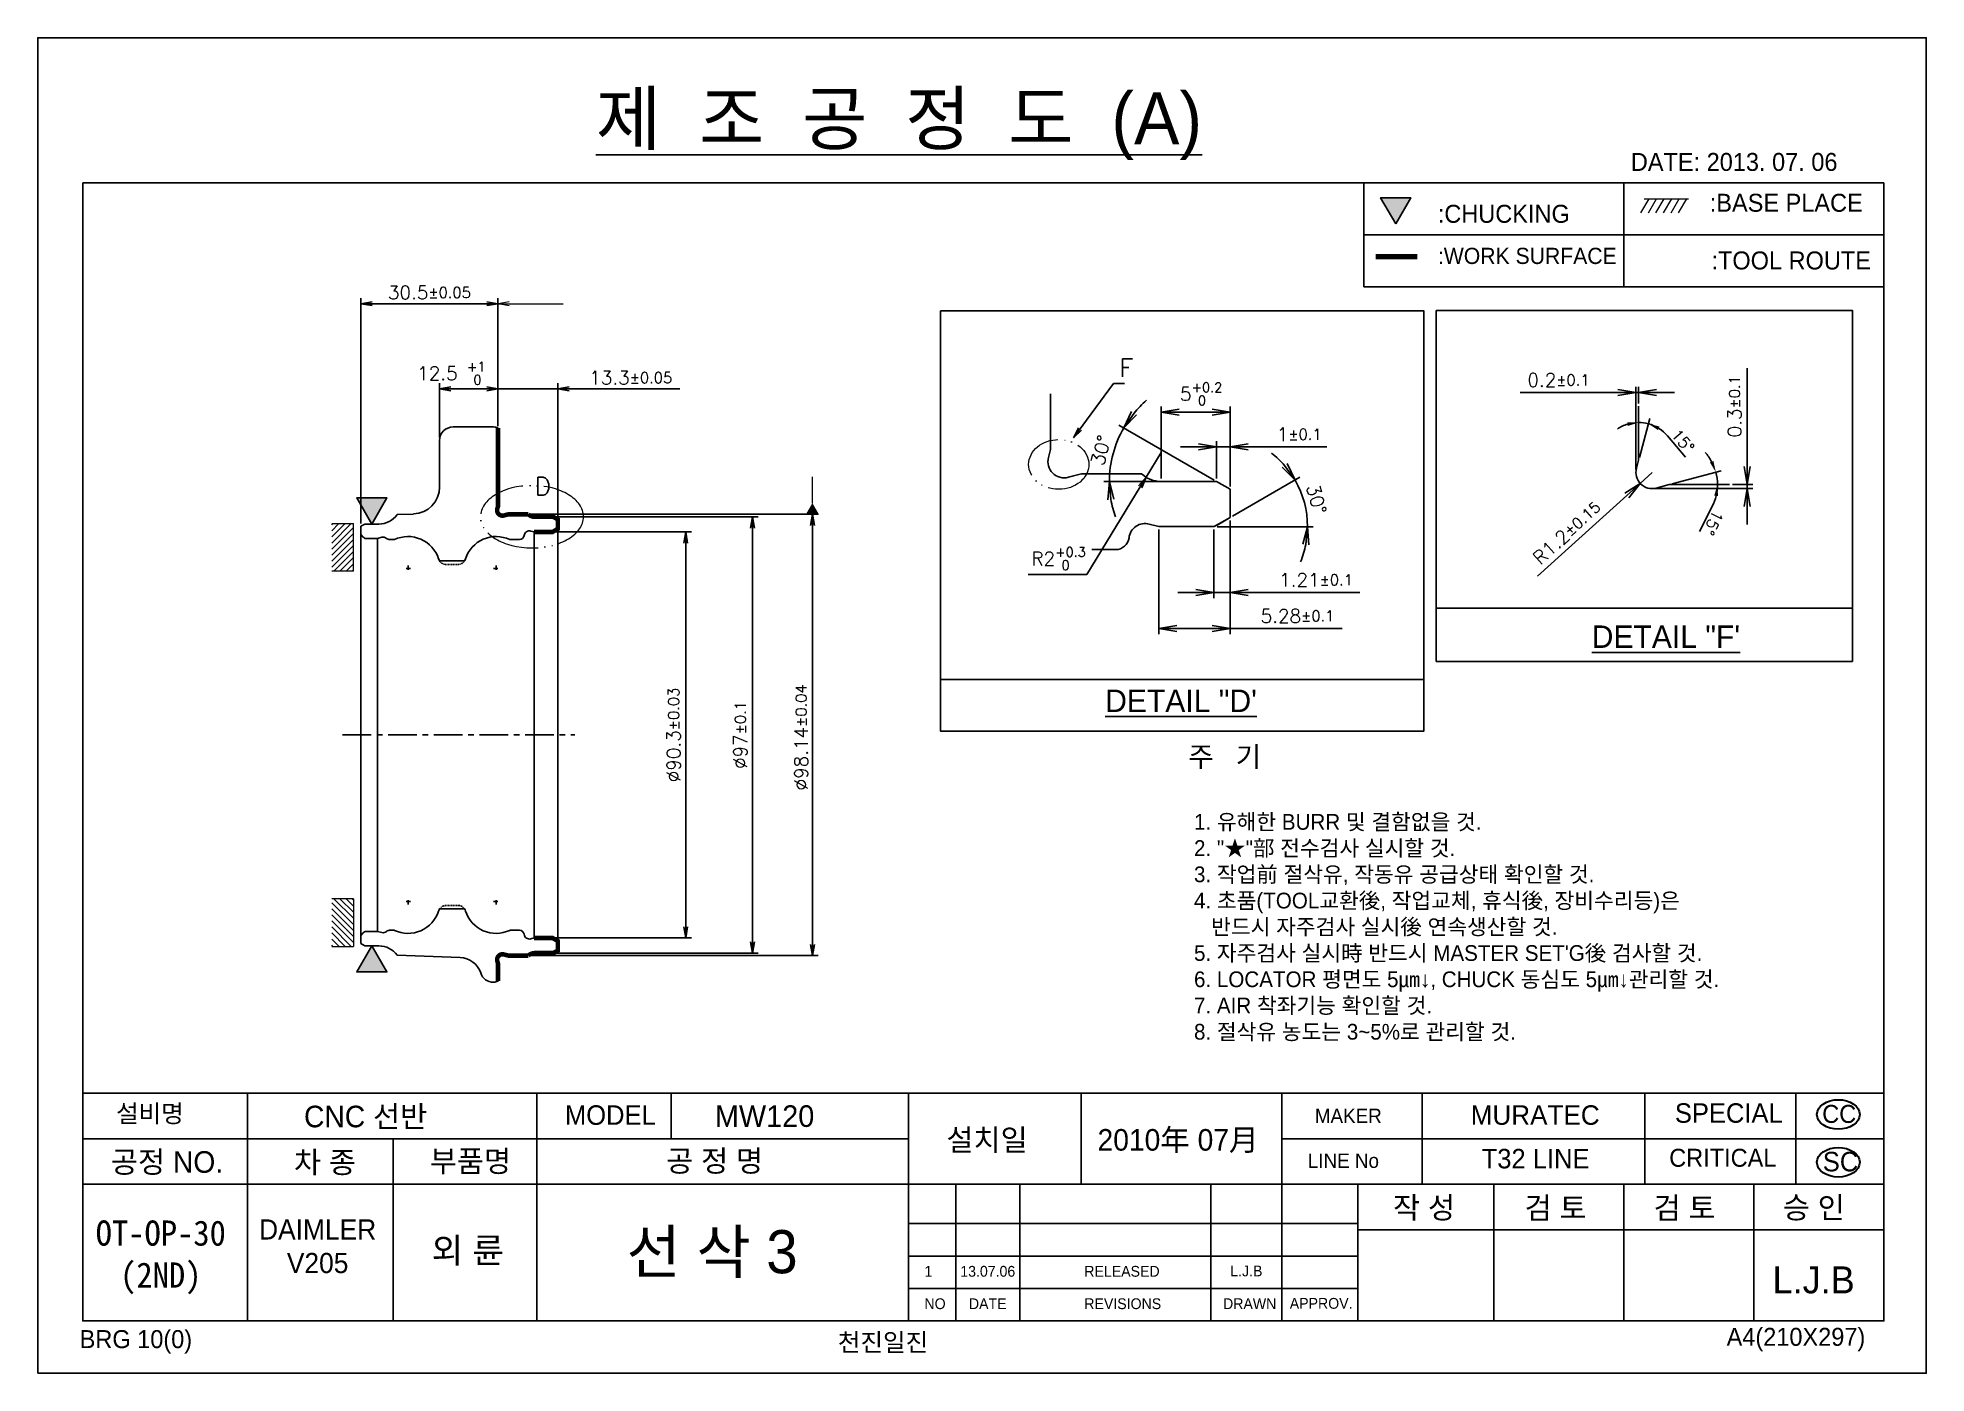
# Model space of a CAD drawing. Header units: millimetres. Extents: x 886 to 3826, y 980 to 1980.
# Drawn here: x 2565.7 to 2985.7, y 1682.6 to 1979.6 of the extents above; entities that cross this region are included whole.
import ezdxf

# ---------------------------------------------------------------- set-up
doc = ezdxf.new("R2010")
doc.units = ezdxf.units.MM
for name, pattern in [('ACAD_ISO05W100', [33, 24, -3, 0, -3, 0, -3]), ('CENTER', [50.8, 31.75, -6.35, 6.35, -6.35]), ('HIDDEN', [0.375, 0.25, -0.125])]:
    doc.linetypes.add(name, pattern=pattern)
for name, color, linetype, lineweight in [('\\M+3B0A1\\M+3B0F8\\M+3BACE', 5, 'Continuous', 13), ('\\M+3B1E2\\M+3C1D8\\M+3B8E9', 111, 'Continuous', 9), ('DIM', 1, 'Continuous', 13)]:
    doc.layers.add(name, color=color, linetype=linetype, lineweight=lineweight)
doc.styles.add('02', font='romans.shx', dxfattribs={"height": 4})
doc.styles.add('GHS', font='Gulim.ttf')
doc.styles.add('ROMANS', font='ROMANS.shx', dxfattribs={"height": 3})
doc.styles.get("Standard").update_dxf_attribs({"font": 'txt.shx', "bigfont": 'whgtxt.shx'})
doc.styles.add('STYLE1', font='txt.shx')
doc.dimstyles.new('1\\M+3B9E8', dxfattribs={"dimtxt": 3, "dimasz": 2.5, "dimexe": 1.25, "dimexo": 0.625, "dimgap": 1, "dimtad": 1, "dimtoh": 1, "dimdec": 3, "dimdsep": 46, "dimtxsty": 'ROMANS', "dimblk": 'OPEN', "dimcen": 2.5, "dimadec": 0, "dimazin": 0, "dimtol": 1, "dimtp": 0.03, "dimtm": 0.03, "dimtfac": 0.8, "dimtdec": 3, "dimtmove": 1, "dimatfit": 0, "dimldrblk": 'OPEN', "dimfxl": 0, "dimtolj": 1, "dimarcsym": 0})
doc.dimstyles.new('1\\M+3B9E8 \\M+3B0E6', dxfattribs={"dimtxt": 3, "dimasz": 2.5, "dimexe": 1.25, "dimexo": 0.625, "dimgap": 1, "dimtad": 1, "dimdsep": 46, "dimtxsty": 'ROMANS', "dimblk": 'OPEN', "dimcen": 2.5, "dimadec": 0, "dimazin": 0, "dimtol": 1, "dimtp": 0.03, "dimtm": 0.03, "dimtfac": 0.8, "dimtmove": 0, "dimatfit": 3, "dimldrblk": 'OPEN', "dimfxl": 0, "dimtolj": 1, "dimarcsym": 0})
doc.dimstyles.new('2\\M+3B9E8', dxfattribs={"dimtxt": 3, "dimasz": 2.5, "dimexe": 1.25, "dimexo": 0.625, "dimgap": 1, "dimtad": 1, "dimtoh": 1, "dimlfac": 0.5, "dimdsep": 46, "dimtxsty": 'ROMANS', "dimblk": 'OPEN', "dimcen": 0, "dimadec": 0, "dimazin": 0, "dimtol": 1, "dimtp": 0.03, "dimtm": 0.03, "dimtfac": 0.8, "dimtmove": 0, "dimatfit": 3, "dimldrblk": 'OPEN', "dimfxl": 0, "dimarcsym": 0})
doc.dimstyles.new('3\\M+3B9E8', dxfattribs={"dimtxt": 3, "dimasz": 4, "dimexe": 1.25, "dimexo": 0.625, "dimgap": 1.3, "dimtad": 1, "dimdec": 3, "dimlfac": 0.333333, "dimdsep": 46, "dimtxsty": 'ROMANS', "dimblk": 'OPEN', "dimcen": 2.5, "dimadec": 0, "dimazin": 0, "dimtol": 1, "dimtp": 0.03, "dimtm": 0.03, "dimtfac": 0.8, "dimtdec": 3, "dimtmove": 1, "dimatfit": 3, "dimldrblk": 'OPEN', "dimfxl": 0, "dimtolj": 1, "dimarcsym": 0})
doc.dimstyles.new('ISO-25', dxfattribs={"dimtxt": 2.5, "dimasz": 2.5, "dimexe": 1.25, "dimexo": 0.625, "dimtad": 1, "dimtxsty": 'Standard', "dimcen": 2.5, "dimadec": 0, "dimazin": 0, "dimtfac": 1, "dimtmove": 0, "dimatfit": 3, "dimfxl": 0, "dimarcsym": 0})

msp = doc.modelspace()

# ---------------------------------------------------------------- texts
at = {"style": 'GHS'}
for s, insert, char_height, width, attachment_point in [('{\\L제  조  공  정  도  (A)}', (2689.8015, 1967.4566), 11.568915, 251.89224, 1), ('DATE: 2013. 07. 06', (2919.9679, 1953.9837), 4, 58.3546, 1), (':BASE PLACE', (2937.5207, 1944.8957), 4, 49.646599, 1), (':CHUCKING ', (2877.0332, 1942.4402), 4, 30.545479, 1), (':WORK SURFACE', (2877.0585, 1932.8833), 3.6, 52.029352, 1), (':TOOL ROUTE', (2937.8987, 1932.0657), 4, 35.749057, 1), ('설비명', (2583.0786, 1742.3588), 4, 21.60072, 1), ('CNC 선반', (2624.8821, 1742.089), 4.8, 67.98256, 1), ('MODEL', (2682.915, 1742.1742), 4.33834, 17.841653, 1), ('MAKER', (2849.6886, 1741.43), 3.2, 18.860868, 1), ('SPECIAL', (2929.7666, 1742.6288), 4.33834, 18.86088, 1), ('CC', (2962.5275, 1742.2595), 4, 18.86088, 1), ('설치일', (2767.7456, 1736.8925), 4.8, 40.98192, 1), ('2010年 07月', (2801.3581, 1736.8925), 4.8, 40.9819, 1), ('공정 NO.', (2581.9383, 1731.9725), 4.8, 30.43032, 1), ('차 종', (2622.6375, 1731.9146), 4.8, 15.40648, 1), ('부품명', (2652.852, 1732.1531), 4.8, 18.5448, 1), ('공 정 명', (2705.433, 1732.2206), 4.8, 58.30136, 1), ('LINE No', (2848.1339, 1731.4515), 3.2, 23.92952, 1), ('CRITICAL', (2928.5021, 1732.506), 4, 18.86088, 1), ('SC', (2962.6624, 1731.8231), 4.33834, 18.86088, 1), ('작 성', (2867.0835, 1721.8088), 4.8, 22.93208, 1), ('검 토', (2896.3459, 1721.7514), 4.8, 22.93208, 1), ('검 토', (2925.0296, 1721.7639), 4.8, 22.93208, 1), ('승 인', (2953.7499, 1721.8357), 4.8, 22.93208, 1), ('{\\fGulimChe|b0|i0|c129|p49;OT-OP-30\\P(2ND)}', (2593.0247, 1708.3482), 5.6, 23.7862, 5), ('DAIMLER\\PV205', (2627.9075, 1710.8053), 4.48, 35.920512, 5), ('선 삭 3', (2696.6165, 1714.4202), 9.6, 58.3014, 1), ('1', (2762.8648, 1706.4577), 2.4, 21.5584, 1), ('13.07.06', (2770.8363, 1706.4577), 2.4, 21.5584, 1), ('RELEASED', (2798.4207, 1706.4577), 2.4, 21.5584, 1), ('L.J.B', (2830.8823, 1706.5376), 2.4, 21.5584, 1), ('{\\fﾹ\uffd9ￅ\uffc1ￃﾼ|b0|i0|c129|p17;L.J.B}', (2951.4774, 1706.3476), 6, 22.9321, 1), ('NO', (2762.8648, 1699.2509), 2.4, 21.5584, 1), ('DATE', (2772.7532, 1699.2509), 2.4, 21.5584, 1), ('REVISIONS', (2798.4207, 1699.2509), 2.4, 21.5584, 1), ('DRAWN', (2829.2717, 1699.2509), 2.4, 21.5584, 1), ('APPROV.', (2844.1148, 1699.3308), 2.4, 21.5584, 1), ('A4(210X297)', (2941.2723, 1692.6848), 4, 34.190676, 1), ('BRG 10(0)', (2574.9838, 1692.1757), 4, 35.601134, 1), ('천진일진', (2743.6082, 1691.4621), 4, 160.358, 1)]:
    msp.add_mtext(s, dxfattribs=dict(at, insert=insert, char_height=char_height, width=width, attachment_point=attachment_point))
at = {"attachment_point": 1}
for s, insert, char_height, width in [('{\\fﾱﾼﾸﾲ|b0|i0|c129|p50;\\LDETAIL "F\'}', (2911.2675, 1848.9011), 5, 61.0416), ('{\\fﾤﾱﾤﾼﾤﾸﾤﾲ|b0|i0|c129|p50;\\LDETAIL "D\'}', (2803.0591, 1834.6434), 5, 61.0416), ('{\\fﾤﾱﾤﾼﾤﾸﾤﾲ|b0|i0|c129|p50;MW120}', (2716.2538, 1742.1742), 4.8, 46.492), ('{\\fﾱﾼﾸﾲ|b0|i0|c129|p50;MURATEC}', (2884.3524, 1742.1742), 4.338343, 27.59424), ('{\\fGulim|b0|i0|c129|p50;T32 LINE}', (2886.7954, 1732.4854), 4.338343, 66.1326)]:
    msp.add_mtext(s, dxfattribs=dict(at, insert=insert, char_height=char_height, width=width))
at = {"lineweight": 9, "insert": (2653.2619, 1712.7253), "char_height": 5.6, "width": 46.099433, "attachment_point": 1, "style": 'GHS'}
msp.add_mtext('외 륜', dxfattribs=at)
at = {"layer": 'DIM', "color": 1, "char_height": 3, "attachment_point": 9, "style": '02'}
for s, insert in [('\\A1;\\P12.5 {\\H0.7x;\\S+1^  0;}', (2665.246, 1902.4566)), ('\\A1;\\P5{\\H0.7x;\\S+0.2^  0;}', (2829.1013, 1897.8684)), ('\\A1;\\PR2{\\H0.7x;\\S+0.3^  0;}', (2798.7577, 1861.2361))]:
    msp.add_mtext(s, dxfattribs=dict(at, insert=insert))
at = {"layer": 'DIM', "char_height": 4, "attachment_point": 1, "style": 'ROMANS'}
for s, insert in [('F', (2806.2351, 1908.2002)), ('D', (2676.2099, 1881.8354))]:
    msp.add_mtext(s, dxfattribs=dict(at, insert=insert))
at = {"layer": 'DIM', "insert": (2821.542, 1821.9654), "char_height": 4.5, "width": 172.6501, "attachment_point": 1, "style": 'STYLE1'}
msp.add_mtext('{\\fHYGothic-Medium|b0|i0|c129|p18;주   기\\P\\P\\H0.7778x; 1. 유해한 BURR 및 결함없을 것.\\P 2. "★"部 전수검사 실시할 것. \\P 3. 작업前 절삭유, 작동유 공급상태 확인할 것.\\P 4. 초품(TOOL교환後, 작업교체, 휴식後, 장비수리등)은\\P    반드시 자주검사 실시後 연속생산할 것.\\P 5. 자주검사 실시時 반드시 MASTER SET\'G後 검사할 것.\\P 6. LOCATOR 평면도 5㎛↓, CHUCK 동심도 5㎛↓관리할 것.\\P 7. AIR 착좌기능 확인할 것. \\P 8. 절삭유 농도는 3~5%로 관리할 것.}', dxfattribs=at)

# ---------------------------------------------------------------- blocks, each defined once
blk = doc.blocks.new('_Open')
at = {"color": 0, "linetype": 'ByBlock', "lineweight": -2}
for p, q in [((-1, 0.17), (0, 0)), ((-1, -0.17), (0, 0)), ((0, 0), (-1, 0))]:
    blk.add_line(p, q, dxfattribs=at)
blk = doc.blocks.new('*D79')
at = {"color": 0, "lineweight": -2, "transparency": 16777216}
for p, q in [((2668.02, 1893.4), (2668.02, 1902.75)), ((2681.32, 1873.09), (2681.32, 1902.75)), ((2665.52, 1901.5), (2663.02, 1901.5)), ((2681.32, 1901.5), (2668.02, 1901.5)), ((2681.32, 1901.5), (2668.02, 1901.5)), ((2708.43, 1901.5), (2681.32, 1901.5)), ((2683.82, 1901.5), (2686.32, 1901.5))]:
    blk.add_line(p, q, dxfattribs=at)
at = {"layer": 'Defpoints', "color": 0, "transparency": 16777216}
for p in [(2668.02, 1901.5), (2668.02, 1892.77), (2681.32, 1872.46)]:
    blk.add_point(p, dxfattribs=at)
at = {"color": 0, "lineweight": -2, "transparency": 16777216, "xscale": 2.5, "yscale": 2.5, "zscale": 2.5}
blk.add_blockref('_Open', (2668.02, 1901.5), dxfattribs=at)
at = {"color": 0, "lineweight": -2, "transparency": 16777216, "xscale": 2.5, "yscale": 2.5, "zscale": 2.5, "rotation": 180}
blk.add_blockref('_Open', (2681.32, 1901.5), dxfattribs=at)
at = {"color": 0, "transparency": 16777216, "insert": (2697.55, 1904), "char_height": 3, "attachment_point": 5, "style": 'ROMANS'}
blk.add_mtext('\\A1;13.3{\\H2.400000;±0.05}', dxfattribs=at)
blk = doc.blocks.new('*D80')
at = {"layer": 'Defpoints', "color": 0, "transparency": 16777216}
for p in [(2668.02, 1920.44), (2668.02, 1892.77), (2637.52, 1870.94)]:
    blk.add_point(p, dxfattribs=at)
at = {"layer": 'DIM', "color": 0, "lineweight": -2, "transparency": 16777216}
for p, q in [((2637.52, 1871.57), (2637.52, 1921.69)), ((2640.02, 1920.44), (2665.52, 1920.44)), ((2668.02, 1893.4), (2668.02, 1921.69))]:
    blk.add_line(p, q, dxfattribs=at)
at = {"layer": 'DIM', "color": 0, "lineweight": -2, "transparency": 16777216, "xscale": 2.5, "yscale": 2.5, "zscale": 2.5, "rotation": 180}
blk.add_blockref('_Open', (2637.52, 1920.44), dxfattribs=at)
at = {"layer": 'DIM', "color": 0, "lineweight": -2, "transparency": 16777216, "xscale": 2.5, "yscale": 2.5, "zscale": 2.5}
blk.add_blockref('_Open', (2668.02, 1920.44), dxfattribs=at)
at = {"layer": 'DIM', "color": 0, "transparency": 16777216, "insert": (2652.77, 1922.94), "char_height": 3, "attachment_point": 5, "style": 'ROMANS'}
blk.add_mtext('\\A1;30.5{\\H2.400000;±0.05}', dxfattribs=at)
blk = doc.blocks.new('*D81')
at = {"color": 0, "lineweight": -2, "transparency": 16777216}
for p, q in [((2655.02, 1890.67), (2655.02, 1902.75)), ((2668.02, 1893.25), (2668.02, 1902.75)), ((2665.52, 1901.5), (2657.52, 1901.5))]:
    blk.add_line(p, q, dxfattribs=at)
at = {"layer": 'Defpoints', "color": 0, "transparency": 16777216}
for p in [(2655.02, 1901.5), (2655.02, 1890.04), (2668.02, 1892.62)]:
    blk.add_point(p, dxfattribs=at)
at = {"color": 0, "lineweight": -2, "transparency": 16777216, "xscale": 2.5, "yscale": 2.5, "zscale": 2.5, "rotation": 180}
blk.add_blockref('_Open', (2655.02, 1901.5), dxfattribs=at)
at = {"color": 0, "lineweight": -2, "transparency": 16777216, "xscale": 2.5, "yscale": 2.5, "zscale": 2.5}
blk.add_blockref('_Open', (2668.02, 1901.5), dxfattribs=at)
blk = doc.blocks.new('*D82')
at = {"layer": 'Defpoints', "color": 0, "transparency": 16777216}
for p in [(2674.77, 1873.61), (2674.77, 1775.47), (2737.95, 1775.47)]:
    blk.add_point(p, dxfattribs=at)
at = {"layer": 'DIM', "color": 0, "lineweight": -2, "transparency": 16777216}
for p, q in [((2675.39, 1873.61), (2739.2, 1873.61)), ((2737.95, 1871.11), (2737.95, 1777.97)), ((2675.39, 1775.47), (2739.2, 1775.47))]:
    blk.add_line(p, q, dxfattribs=at)
at = {"layer": 'DIM', "color": 0, "lineweight": -2, "transparency": 16777216, "xscale": 2.5, "yscale": 2.5, "zscale": 2.5}
for p, rotation in [((2737.95, 1873.61), 90), ((2737.95, 1775.47), 270)]:
    blk.add_blockref('_Open', p, dxfattribs=dict(at, rotation=rotation))
at = {"layer": 'DIM', "color": 0, "transparency": 16777216, "insert": (2735.45, 1824), "char_height": 3, "attachment_point": 5, "rotation": 90, "style": 'ROMANS'}
blk.add_mtext('\\A1;%%c98.14{\\H2.400000;±0.04}', dxfattribs=at)
blk = doc.blocks.new('*D83')
at = {"color": 0, "lineweight": -2, "transparency": 16777216}
for p, q in [((2680.78, 1869.69), (2711.02, 1869.69)), ((2709.77, 1867.19), (2709.77, 1781.89)), ((2680.74, 1779.39), (2711.02, 1779.39))]:
    blk.add_line(p, q, dxfattribs=at)
at = {"layer": 'Defpoints', "color": 0, "transparency": 16777216}
for p in [(2680.15, 1869.69), (2680.11, 1779.39), (2709.77, 1779.39)]:
    blk.add_point(p, dxfattribs=at)
at = {"color": 0, "lineweight": -2, "transparency": 16777216, "xscale": 2.5, "yscale": 2.5, "zscale": 2.5}
for p, rotation in [((2709.77, 1869.69), 90), ((2709.77, 1779.39), 270)]:
    blk.add_blockref('_Open', p, dxfattribs=dict(at, rotation=rotation))
at = {"color": 0, "transparency": 16777216, "insert": (2707.08, 1824.54), "char_height": 3, "attachment_point": 5, "rotation": 90, "style": 'ROMANS'}
blk.add_mtext('\\A1;%%C90.3{\\H2.400000;±0.03}', dxfattribs=at)
blk = doc.blocks.new('*D84')
at = {"color": 0, "lineweight": -2, "transparency": 16777216}
for p, q in [((2680.95, 1873.04), (2725.86, 1873.04)), ((2724.61, 1870.54), (2724.61, 1778.54)), ((2680.95, 1776.04), (2725.86, 1776.04))]:
    blk.add_line(p, q, dxfattribs=at)
at = {"layer": 'Defpoints', "color": 0, "transparency": 16777216}
for p in [(2680.32, 1873.04), (2680.32, 1776.04), (2724.61, 1776.04)]:
    blk.add_point(p, dxfattribs=at)
at = {"color": 0, "lineweight": -2, "transparency": 16777216, "xscale": 2.5, "yscale": 2.5, "zscale": 2.5}
for p, rotation in [((2724.61, 1873.04), 90), ((2724.61, 1776.04), 270)]:
    blk.add_blockref('_Open', p, dxfattribs=dict(at, rotation=rotation))
at = {"color": 0, "transparency": 16777216, "insert": (2721.92, 1824.54), "char_height": 3, "attachment_point": 5, "rotation": 90, "style": 'ROMANS'}
blk.add_mtext('\\A1;%%C97{\\H2.400000;±0.1}', dxfattribs=at)
blk = doc.blocks.new('_DatumFilled')
at = {"color": 0, "linetype": 'ByBlock'}
blk.add_solid([(0, 0.58), (-1, 0), (0, -0.58)], dxfattribs=at)
blk = doc.blocks.new('*D85')
at = {"color": 0, "linetype": 'ByBlock', "lineweight": -2, "transparency": 16777216}
for p, q in [((2823.83, 1888.6), (2819.83, 1888.6)), ((2827.83, 1881.54), (2827.83, 1889.85)), ((2830.83, 1888.6), (2827.83, 1888.6)), ((2830.83, 1888.6), (2827.83, 1888.6)), ((2830.83, 1879.81), (2830.83, 1889.85)), ((2852.35, 1888.6), (2830.83, 1888.6)), ((2834.83, 1888.6), (2838.83, 1888.6))]:
    blk.add_line(p, q, dxfattribs=at)
at = {"layer": 'Defpoints', "color": 0, "linetype": 'ByBlock', "transparency": 16777216}
for p in [(2827.83, 1888.6), (2827.83, 1880.91), (2830.83, 1879.18)]:
    blk.add_point(p, dxfattribs=at)
at = {"color": 0, "linetype": 'ByBlock', "lineweight": -2, "transparency": 16777216, "xscale": 4, "yscale": 4, "zscale": 4}
blk.add_blockref('_Open', (2827.83, 1888.6), dxfattribs=at)
at = {"color": 0, "linetype": 'ByBlock', "lineweight": -2, "transparency": 16777216, "xscale": 4, "yscale": 4, "zscale": 4, "rotation": 180}
blk.add_blockref('_Open', (2830.83, 1888.6), dxfattribs=at)
at = {"color": 0, "linetype": 'ByBlock', "transparency": 16777216, "insert": (2846.22, 1891.4), "char_height": 3, "attachment_point": 5, "style": 'ROMANS'}
blk.add_mtext('\\A1;1{\\H2.400000;±0.1}', dxfattribs=at)
blk = doc.blocks.new('*D86')
at = {"color": 0, "linetype": 'ByBlock', "lineweight": -2, "transparency": 16777216}
for p, q in [((2815.53, 1881.54), (2815.53, 1897.6)), ((2826.83, 1896.35), (2819.53, 1896.35)), ((2830.83, 1879.81), (2830.83, 1897.6))]:
    blk.add_line(p, q, dxfattribs=at)
at = {"layer": 'Defpoints', "color": 0, "linetype": 'ByBlock', "transparency": 16777216}
for p in [(2815.53, 1896.35), (2815.53, 1880.91), (2830.83, 1879.18)]:
    blk.add_point(p, dxfattribs=at)
at = {"color": 0, "linetype": 'ByBlock', "lineweight": -2, "transparency": 16777216, "xscale": 4, "yscale": 4, "zscale": 4, "rotation": 180}
blk.add_blockref('_Open', (2815.53, 1896.35), dxfattribs=at)
at = {"color": 0, "linetype": 'ByBlock', "lineweight": -2, "transparency": 16777216, "xscale": 4, "yscale": 4, "zscale": 4}
blk.add_blockref('_Open', (2830.83, 1896.35), dxfattribs=at)
blk = doc.blocks.new('*D87')
at = {"color": 0, "linetype": 'ByBlock', "lineweight": -2, "transparency": 16777216}
for p, q in [((2827.29, 1881.23), (2806.11, 1893.46)), ((2814.91, 1880.91), (2802.75, 1880.91))]:
    blk.add_line(p, q, dxfattribs=at)
for start, end in [(130.7463, 140.3731), (150, 180), (189.6269, 199.2537)]:
    blk.add_arc((2827.83, 1880.91), 23.83, start, end, dxfattribs=at)
at = {"layer": 'Defpoints', "color": 0, "linetype": 'ByBlock', "transparency": 16777216}
for p in [(2805.44, 1889.07), (2815.53, 1880.91), (2827.83, 1880.91), (2827.83, 1880.91), (2830.83, 1879.18)]:
    blk.add_point(p, dxfattribs=at)
at = {"color": 0, "linetype": 'ByBlock', "lineweight": -2, "transparency": 16777216, "xscale": 4, "yscale": 4, "zscale": 4}
for p, rotation in [((2807.19, 1892.83), 235.1865718796839), ((2804, 1880.91), 94.81342812031954)]:
    blk.add_blockref('_Open', p, dxfattribs=dict(at, rotation=rotation))
at = {"color": 0, "linetype": 'ByBlock', "transparency": 16777216, "insert": (2802.11, 1887.81), "char_height": 3, "attachment_point": 5, "rotation": 75, "style": 'ROMANS'}
blk.add_mtext('\\A1;30°', dxfattribs=at)
blk = doc.blocks.new('*D88')
at = {"layer": 'Defpoints', "color": 0, "transparency": 16777216}
for p in [(2815.53, 1887.36), (2812.17, 1881.86)]:
    blk.add_point(p, dxfattribs=at)
at = {"layer": 'DIM', "color": 0, "lineweight": -2, "transparency": 16777216}
for p, q in [((2815.53, 1887.36), (2812.17, 1881.86)), ((2798.96, 1860.22), (2810.87, 1879.72)), ((2785.96, 1860.22), (2798.96, 1860.22))]:
    blk.add_line(p, q, dxfattribs=at)
at = {"layer": 'DIM', "color": 0, "lineweight": -2, "transparency": 16777216, "xscale": 2.5, "yscale": 2.5, "zscale": 2.5, "rotation": 58.59759209460121}
blk.add_blockref('_Open', (2812.17, 1881.86), dxfattribs=at)
at = {"layer": 'DIM', "color": 0, "transparency": 16777216, "insert": (2791.96, 1862.72), "char_height": 3, "attachment_point": 5, "style": 'ROMANS'}
blk.add_mtext('\\A1;    ', dxfattribs=at)
blk = doc.blocks.new('*D89')
at = {"color": 0, "linetype": 'ByBlock', "lineweight": -2, "transparency": 16777216}
for p, q in [((2827.19, 1870.24), (2827.19, 1854.98)), ((2830.83, 1872.27), (2830.83, 1854.98)), ((2823.19, 1856.23), (2819.19, 1856.23)), ((2830.83, 1856.23), (2827.19, 1856.23)), ((2830.83, 1856.23), (2827.19, 1856.23)), ((2859.66, 1856.23), (2830.83, 1856.23)), ((2834.83, 1856.23), (2838.83, 1856.23))]:
    blk.add_line(p, q, dxfattribs=at)
at = {"layer": 'Defpoints', "color": 0, "linetype": 'ByBlock', "transparency": 16777216}
for p in [(2827.19, 1870.86), (2830.83, 1872.9), (2827.19, 1856.23)]:
    blk.add_point(p, dxfattribs=at)
at = {"color": 0, "linetype": 'ByBlock', "lineweight": -2, "transparency": 16777216, "xscale": 4, "yscale": 4, "zscale": 4}
blk.add_blockref('_Open', (2827.19, 1856.23), dxfattribs=at)
at = {"color": 0, "linetype": 'ByBlock', "lineweight": -2, "transparency": 16777216, "xscale": 4, "yscale": 4, "zscale": 4, "rotation": 180}
blk.add_blockref('_Open', (2830.83, 1856.23), dxfattribs=at)
at = {"color": 0, "linetype": 'ByBlock', "transparency": 16777216, "insert": (2849.96, 1859.03), "char_height": 3, "attachment_point": 5, "style": 'ROMANS'}
blk.add_mtext('\\A1;1.21{\\H2.400000;±0.1}', dxfattribs=at)
blk = doc.blocks.new('*D90')
at = {"color": 0, "linetype": 'ByBlock', "lineweight": -2, "transparency": 16777216}
for p, q in [((2831.37, 1873.21), (2846.37, 1881.87)), ((2827.94, 1870.86), (2849.32, 1870.86))]:
    blk.add_line(p, q, dxfattribs=at)
for start, end in [(41.0605, 52.121), (360, 30), (337.879, 348.9395)]:
    blk.add_arc((2827.31, 1870.86), 20.75, start, end, dxfattribs=at)
at = {"layer": 'Defpoints', "color": 0, "linetype": 'ByBlock', "transparency": 16777216}
for p in [(2847.75, 1874.47), (2815, 1870.86), (2827.19, 1870.86), (2827.32, 1870.87), (2830.83, 1872.9)]:
    blk.add_point(p, dxfattribs=at)
at = {"color": 0, "linetype": 'ByBlock', "lineweight": -2, "transparency": 16777216, "xscale": 4, "yscale": 4, "zscale": 4}
for p, rotation in [((2845.29, 1881.24), 305.5302622675266), ((2848.07, 1870.86), 84.46973773245831)]:
    blk.add_blockref('_Open', p, dxfattribs=dict(at, rotation=rotation))
at = {"color": 0, "linetype": 'ByBlock', "transparency": 16777216, "insert": (2850.06, 1876.96), "char_height": 3, "attachment_point": 5, "rotation": 285, "style": 'ROMANS'}
blk.add_mtext('\\A1;30°', dxfattribs=at)
blk = doc.blocks.new('*D91')
at = {"color": 0, "linetype": 'ByBlock', "lineweight": -2, "transparency": 16777216}
for p, q in [((2815, 1870.24), (2815, 1846.96)), ((2830.83, 1872.27), (2830.83, 1846.96)), ((2826.83, 1848.21), (2819, 1848.21)), ((2855.75, 1848.21), (2830.83, 1848.21))]:
    blk.add_line(p, q, dxfattribs=at)
at = {"layer": 'Defpoints', "color": 0, "linetype": 'ByBlock', "transparency": 16777216}
for p in [(2815, 1870.86), (2830.83, 1872.9), (2815, 1848.21)]:
    blk.add_point(p, dxfattribs=at)
at = {"color": 0, "linetype": 'ByBlock', "lineweight": -2, "transparency": 16777216, "xscale": 4, "yscale": 4, "zscale": 4, "rotation": 180}
blk.add_blockref('_Open', (2815, 1848.21), dxfattribs=at)
at = {"color": 0, "linetype": 'ByBlock', "lineweight": -2, "transparency": 16777216, "xscale": 4, "yscale": 4, "zscale": 4}
blk.add_blockref('_Open', (2830.83, 1848.21), dxfattribs=at)
at = {"color": 0, "linetype": 'ByBlock', "transparency": 16777216, "insert": (2845.84, 1851.01), "char_height": 3, "attachment_point": 5, "style": 'ROMANS'}
blk.add_mtext('\\A1;5.28{\\H2.400000;±0.1}', dxfattribs=at)
blk = doc.blocks.new('*D92')
at = {"color": 0, "linetype": 'ByBlock', "lineweight": -2, "transparency": 16777216}
for p, q in [((2924.7, 1882.92), (2922.03, 1880.5)), ((2899.2, 1859.83), (2919.06, 1877.82))]:
    blk.add_line(p, q, dxfattribs=at)
at = {"layer": 'Defpoints', "color": 0, "linetype": 'ByBlock', "transparency": 16777216}
for p in [(2924.7, 1882.92), (2922.03, 1880.5)]:
    blk.add_point(p, dxfattribs=at)
at = {"color": 0, "linetype": 'ByBlock', "lineweight": -2, "transparency": 16777216, "xscale": 4, "yscale": 4, "zscale": 4, "rotation": 42.17222075850749}
blk.add_blockref('_Open', (2922.03, 1880.5), dxfattribs=at)
at = {"color": 0, "linetype": 'ByBlock', "transparency": 16777216, "insert": (2905.77, 1869.55), "char_height": 3, "attachment_point": 5, "rotation": 42.1722, "style": 'ROMANS'}
blk.add_mtext('\\A1;R1.2{\\H2.400000;±0.15}', dxfattribs=at)
blk = doc.blocks.new('*D93')
at = {"color": 0, "linetype": 'ByBlock', "lineweight": -2, "transparency": 16777216}
for p, q in [((2945.84, 1906.11), (2945.84, 1880.22)), ((2945.84, 1884.22), (2945.84, 1888.22)), ((2925.32, 1879.32), (2947.09, 1879.32)), ((2942.55, 1880.22), (2947.09, 1880.22)), ((2945.84, 1880.22), (2945.84, 1879.32)), ((2945.84, 1880.22), (2945.84, 1879.32)), ((2945.84, 1875.32), (2945.84, 1871.32))]:
    blk.add_line(p, q, dxfattribs=at)
at = {"layer": 'Defpoints', "color": 0, "linetype": 'ByBlock', "transparency": 16777216}
for p in [(2924.7, 1879.32), (2941.92, 1880.22), (2945.84, 1879.32)]:
    blk.add_point(p, dxfattribs=at)
at = {"color": 0, "linetype": 'ByBlock', "lineweight": -2, "transparency": 16777216, "xscale": 4, "yscale": 4, "zscale": 4}
for p, rotation in [((2945.84, 1880.22), 270), ((2945.84, 1879.32), 90)]:
    blk.add_blockref('_Open', p, dxfattribs=dict(at, rotation=rotation))
at = {"color": 0, "linetype": 'ByBlock', "transparency": 16777216, "insert": (2943.04, 1897.63), "char_height": 3, "attachment_point": 5, "rotation": 90, "style": 'ROMANS'}
blk.add_mtext('\\A1;0.3{\\H2.400000;±0.1}', dxfattribs=at)
blk = doc.blocks.new('*D94')
at = {"color": 0, "linetype": 'ByBlock', "lineweight": -2, "transparency": 16777216}
for p, q in [((2895.39, 1900.68), (2921.1, 1900.68)), ((2917.1, 1900.68), (2913.1, 1900.68)), ((2921.1, 1883.55), (2921.1, 1901.93)), ((2921.1, 1900.68), (2921.7, 1900.68)), ((2921.1, 1900.68), (2921.7, 1900.68)), ((2921.7, 1898.28), (2921.7, 1901.93)), ((2925.7, 1900.68), (2929.7, 1900.68))]:
    blk.add_line(p, q, dxfattribs=at)
at = {"layer": 'Defpoints', "color": 0, "linetype": 'ByBlock', "transparency": 16777216}
for p in [(2921.7, 1900.68), (2921.7, 1897.66), (2921.1, 1882.92)]:
    blk.add_point(p, dxfattribs=at)
at = {"color": 0, "linetype": 'ByBlock', "lineweight": -2, "transparency": 16777216, "xscale": 4, "yscale": 4, "zscale": 4}
blk.add_blockref('_Open', (2921.1, 1900.68), dxfattribs=at)
at = {"color": 0, "linetype": 'ByBlock', "lineweight": -2, "transparency": 16777216, "xscale": 4, "yscale": 4, "zscale": 4, "rotation": 180}
blk.add_blockref('_Open', (2921.7, 1900.68), dxfattribs=at)
at = {"color": 0, "linetype": 'ByBlock', "transparency": 16777216, "insert": (2903.88, 1903.48), "char_height": 3, "attachment_point": 5, "style": 'ROMANS'}
blk.add_mtext('\\A1;0.2{\\H2.400000;±0.1}', dxfattribs=at)
blk = doc.blocks.new('*D95')
at = {"color": 0, "linetype": 'ByBlock', "lineweight": -2, "transparency": 16777216}
for p, q in [((2929.13, 1880.38), (2940.07, 1883.31)), ((2938.06, 1875.36), (2935.22, 1869.79))]:
    blk.add_line(p, q, dxfattribs=at)
for start, end in [(28.4141, 41.8281), (360, 15), (332.9835, 360), (333.1719, 346.5859)]:
    blk.add_arc((2928.53, 1880.22), 10.7, start, end, dxfattribs=at)
at = {"color": 0, "linetype": 'ByBlock', "transparency": 16777216}
for points in [[(2938.33, 1885.47), (2937.56, 1885.16), (2938.87, 1882.99)], [(2938.53, 1877.79), (2939.35, 1877.69), (2939.23, 1880.22)]]:
    blk.add_solid(points, dxfattribs=at)
at = {"layer": 'Defpoints', "color": 0, "linetype": 'ByBlock', "transparency": 16777216}
for p in [(2939.07, 1882.08), (2925.63, 1879.44), (2928.53, 1880.22), (2928.53, 1880.22), (2941.92, 1880.22)]:
    blk.add_point(p, dxfattribs=at)
at = {"color": 0, "linetype": 'ByBlock', "transparency": 16777216, "insert": (2938.31, 1871.72), "char_height": 2.5, "attachment_point": 5, "rotation": 242.9835}
blk.add_mtext('15°', dxfattribs=at)
blk = doc.blocks.new('*D96')
at = {"color": 0, "linetype": 'ByBlock', "lineweight": -2, "transparency": 16777216}
for p, q in [((2921.86, 1886.24), (2924.19, 1894.95)), ((2928.09, 1891.07), (2932.14, 1886.31))]:
    blk.add_line(p, q, dxfattribs=at)
for start, end in [(107.1245, 124.249), (75, 90), (40.3528, 75), (40.751, 57.8755)]:
    blk.add_arc((2921.7, 1885.63), 8.4, start, end, dxfattribs=at)
at = {"color": 0, "linetype": 'ByBlock', "transparency": 16777216}
for points in [[(2919.16, 1894.07), (2919.29, 1893.25), (2921.7, 1894.03)], [(2925.99, 1892.36), (2926.33, 1893.13), (2923.87, 1893.74)]]:
    blk.add_solid(points, dxfattribs=at)
at = {"layer": 'Defpoints', "color": 0, "linetype": 'ByBlock', "transparency": 16777216}
for p in [(2921.7, 1897.66), (2922.43, 1894), (2921.22, 1883.85), (2921.7, 1885.63), (2921.7, 1885.63)]:
    blk.add_point(p, dxfattribs=at)
at = {"color": 0, "linetype": 'ByBlock', "transparency": 16777216, "insert": (2931.55, 1889.9), "char_height": 2.5, "attachment_point": 5, "rotation": 310.3528}
blk.add_mtext('15°', dxfattribs=at)
blk = doc.blocks.new('A$C476E6059')
at = {"color": 7}
for p, q in [((0.6, 34.63), (0.6, 22.27)), ((7.43, 16.86), (20.83, 16.86)), ((25.2, 15.15), (37.5, 15.15)), ((37.5, 15.15), (40.5, 13.42)), ((40.5, 13.42), (40.5, 7.13)), ((22.53, 5.67), (24.67, 5.1)), ((24.67, 5.1), (36.26, 5.1)), ((40.5, 7.13), (37.61, 5.46))]:
    blk.add_line(p, q, dxfattribs=at)
at = {"color": 7, "linetype": 'ByBlock'}
for p, q in [((0.6, 22.27), (0.12, 20.49)), ((4.53, 16.08), (7.43, 16.86))]:
    blk.add_line(p, q, dxfattribs=at)
at = {"color": 7, "linetype": 'ByBlock', "ltscale": 0.2}
blk.add_line((9.73, 0), (15.05, 0), dxfattribs=at)
at = {"color": 7, "linetype": 'ByBlock'}
for centre, radius, start, end in [((3.6, 19.56), 3.6, 165, 285), ((25.2, 21.6), 6.45, 227.2974, 270), ((15.05, 3), 3, 270, 352.9986)]:
    blk.add_arc(centre, radius, start, end, dxfattribs=at)
at = {"color": 7}
for centre, radius, start, end in [((21.6, 2.2), 3.6, 75, 172.9986), ((36.26, 7.8), 2.7, 270, 300)]:
    blk.add_arc(centre, radius, start, end, dxfattribs=at)
blk = doc.blocks.new('A$C743E1EDA')
for p, q in [((24.59, 123.5), (33.59, 123.5)), ((34.59, 123.23), (34.59, 105.87)), ((21.59, 120.5), (21.59, 110.14)), ((4.09, 101.4), (4.95, 101.9)), ((4.09, 101.4), (4.09, 55)), ((4.95, 101.9), (8.09, 101.9)), ((12.17, 104.02), (15.8, 104.14)), ((36.87, 104.07), (41.33, 104.07)), ((42.79, 103.5), (46.89, 103.5)), ((46.89, 103.5), (47.89, 102.92)), ((47.89, 100.83), (46.92, 100.27)), ((47.89, 102.92), (47.89, 55)), ((4.09, 99.6), (4.57, 99.02)), ((5.26, 98.7), (7.75, 98.7)), ((41.9, 100.34), (42.61, 100.15)), ((42.61, 100.15), (46.47, 100.15)), ((4.09, 8.6), (4.09, 55)), ((47.89, 7.08), (47.89, 55)), ((4.09, 10.4), (4.57, 10.98)), ((4.09, 8.6), (4.95, 8.1)), ((5.26, 11.3), (7.75, 11.3)), ((41.9, 9.66), (42.61, 9.85)), ((42.61, 9.85), (46.47, 9.85)), ((47.89, 9.17), (46.92, 9.73)), ((4.95, 8.1), (8.09, 8.1)), ((12.16, 6), (26.16, 5.51)), ((36.87, 5.93), (41.33, 5.93)), ((42.79, 6.5), (46.89, 6.5)), ((46.89, 6.5), (47.89, 7.08)), ((34.59, 0.27), (34.59, 4.13))]:
    blk.add_line(p, q)
at = {"color": 0, "linetype": 'ByBlock'}
for p, q in [((34.59, 105.87), (34.43, 105.28)), ((35.9, 103.81), (36.87, 104.07)), ((8.72, 98.96), (7.75, 98.7)), ((7.75, 98.7), (7.75, 55)), ((42.61, 100.15), (42.61, 55)), ((21.59, 93.7), (27.15, 93.7)), ((7.75, 11.3), (7.75, 55)), ((42.61, 9.85), (42.61, 55)), ((21.59, 16.3), (27.15, 16.3)), ((8.72, 11.04), (7.75, 11.3)), ((34.59, 4.13), (34.43, 4.72)), ((35.9, 6.19), (36.87, 5.93)), ((33.59, 0), (33.59, 0))]:
    blk.add_line(p, q, dxfattribs=at)
at = {"color": 2, "linetype": 'ByBlock', "ltscale": 0.2}
for p, q in [((10.48, 98.45), (11.55, 98.45)), ((37.19, 98.45), (39.4, 98.45)), ((10.48, 11.55), (11.55, 11.55)), ((37.19, 11.55), (39.4, 11.55))]:
    blk.add_line(p, q, dxfattribs=at)
at = {"color": 1}
for p, q in [((14.58, 91.72), (14.58, 92.69)), ((34.16, 91.72), (34.16, 92.69)), ((15.13, 92.01), (14.16, 92.01)), ((33.61, 92.01), (34.58, 92.01)), ((15.13, 17.99), (14.16, 17.99)), ((14.58, 18.28), (14.58, 17.31)), ((33.61, 17.99), (34.58, 17.99)), ((34.16, 18.28), (34.16, 17.31))]:
    blk.add_line(p, q, dxfattribs=at)
at = {"color": 6, "linetype": 'HIDDEN'}
for p, q in [((25.54, 92.9), (23.2, 92.9)), ((25.54, 17.1), (23.2, 17.1))]:
    blk.add_line(p, q, dxfattribs=at)
at = {"color": 1, "linetype": 'CENTER', "ltscale": 0.2}
blk.add_line((0, 55), (51.64, 55), dxfattribs=at)
for centre, radius, start, end in [((24.59, 120.5), 3, 90, 180), ((33.59, 121.5), 2, 60, 90), ((15.59, 110.14), 6, 272, 0), ((5.26, 99.6), 0.9, 220, 270), ((41.59, 99.18), 1.2, 75, 172.9986), ((46.47, 101.05), 0.9, 270, 300), ((5.26, 10.4), 0.9, 90, 140), ((41.59, 10.82), 1.2, 187.0014, 285), ((46.47, 8.95), 0.9, 60, 90)]:
    blk.add_arc(centre, radius, start, end)
at = {"color": 0, "linetype": 'ByBlock'}
for centre, radius, start, end in [((35.59, 104.97), 1.2, 165, 285), ((8.09, 106.9), 5, 270, 324.7758), ((42.79, 105.65), 2.15, 227.2974, 270), ((9.03, 97.8), 1.2, 48.5904, 105), ((10.48, 99.45), 1, 228.5904, 270), ((14.58, 92.01), 7.12, 17.5721, 115.1975), ((34.16, 92.01), 7.12, 64.8025, 162.4279), ((23.09, 94.7), 1.8, 197.5721, 213.7681), ((25.65, 94.7), 1.8, 326.2319, 342.4279), ((14.58, 17.99), 7.12, 244.8025, 342.4279), ((23.09, 15.3), 1.8, 146.2319, 162.4279), ((25.65, 15.3), 1.8, 17.5721, 33.7681), ((34.16, 17.99), 7.12, 197.5721, 295.1975), ((9.03, 12.2), 1.2, 255, 311.4096), ((10.48, 10.55), 1, 90, 131.4096), ((8.09, 3.1), 5, 35.4505, 90), ((25.98, 0.51), 5, 18.1026, 88), ((35.59, 5.03), 1.2, 75, 195), ((42.79, 4.35), 2.15, 90, 132.7026), ((33.59, 3), 3, 198.1026, 270), ((33.59, 2), 2, 270, 300)]:
    blk.add_arc(centre, radius, start, end, dxfattribs=at)
at = {"color": 2, "linetype": 'ByBlock'}
for centre, start, end in [((39.4, 99.45), 270, 352.9986), ((39.4, 10.55), 7.0014, 90)]:
    blk.add_arc(centre, 1, start, end, dxfattribs=at)
at = {"color": 6, "linetype": 'HIDDEN'}
for centre, start, end in [((23.09, 94.7), 213.7681, 270), ((25.65, 94.7), 270, 326.2319), ((23.09, 15.3), 90, 146.2319), ((25.65, 15.3), 33.7681, 90)]:
    blk.add_arc(centre, 1.8, start, end, dxfattribs=at)

# ---------------------------------------------------------------- dimensions: what is measured, and where the dimension line sits
at = {"color": 1}
dim = msp.add_linear_dim(base=(2655.0244, 1901.4989), p1=(2668.0244, 1892.6242), p2=(2655.0244, 1890.0403), text=' ', dimstyle='1\\M+3B9E8', override={"dimgap": 1, "dimpost": '<>', "dimtol": 1, "dimlim": 0, "dimtp": 0.5, "dimtm": 0.5}, dxfattribs=at)
dim.commit()
dim.dimension.update_dxf_attribs({"geometry": '*D81', "text_midpoint": (2655.5244, 1901.4989), "dimtype": 160})
dim = msp.add_linear_dim(base=(2668.0244, 1901.4989), p1=(2681.3244, 1872.463), p2=(2668.0244, 1892.7724), dimstyle='1\\M+3B9E8', override={"dimdec": 3, "dimtp": 0.05, "dimtm": 0.05}, dxfattribs=at)
dim.commit()
dim.dimension.update_dxf_attribs({"geometry": '*D79', "text_midpoint": (2697.545, 1903.6007), "dimtype": 160})
at = {"color": 1, "linetype": 'ByBlock'}
for base, p1, p2, override, picture, middle in [((2921.6959, 1900.6791), (2921.0959, 1882.9205), (2921.6959, 1897.658), {"dimtp": 0.1, "dimtm": 0.1}, '*D94', (2903.8756, 1900.1729)), ((2827.8337, 1888.6019), (2830.8337, 1879.182), (2827.8337, 1880.9141), {"dimdec": 2, "dimtp": 0.1, "dimtm": 0.1}, '*D85', (2846.2237, 1889.0732)), ((2815.0033, 1848.2065), (2830.8337, 1872.8961), (2815.0033, 1870.8641), {"dimdec": 2, "dimtp": 0.1, "dimtm": 0.1}, '*D91', (2845.8364, 1848.3913)), ((2827.1906, 1856.2298), (2830.8337, 1872.8961), (2827.1906, 1870.8641), {"dimdec": 2, "dimtp": 0.1, "dimtm": 0.1}, '*D89', (2849.9624, 1856.2298))]:
    dim = msp.add_linear_dim(base=base, p1=p1, p2=p2, dimstyle='3\\M+3B9E8', override=override, dxfattribs=at)
    dim.commit()
    dim.dimension.update_dxf_attribs({"geometry": picture, "text_midpoint": middle, "dimtype": 160})
dim = msp.add_linear_dim(base=(2945.8377, 1879.3205), p1=(2941.9216, 1880.2205), p2=(2924.6959, 1879.3205), angle=90, dimstyle='3\\M+3B9E8', override={"dimtp": 0.1, "dimtm": 0.1}, dxfattribs=at)
dim.commit()
dim.dimension.update_dxf_attribs({"geometry": '*D93', "text_midpoint": (2945.6599, 1897.6274), "dimtype": 160})
for base, line1, line2, picture, middle in [((2805.4365, 1889.066), ((2815.5337, 1880.9141), (2827.8337, 1880.9141)), ((2827.8337, 1880.9141), (2830.8337, 1879.182)), '*D87', (2802.1066, 1887.8076)), ((2847.7518, 1874.4678), ((2830.8337, 1872.8961), (2827.3194, 1870.8672)), ((2815.0033, 1870.8641), (2827.1906, 1870.8641)), '*D90', (2850.0646, 1876.9601))]:
    dim = msp.add_angular_dim_2l(base=base, line1=line1, line2=line2, dimstyle='3\\M+3B9E8', override={"dimgap": 1.3, "dimdec": 2, "dimtol": 0, "dimlim": 0, "dimtp": 0.1, "dimtm": 0.1}, dxfattribs=at)
    dim.commit()
    dim.dimension.update_dxf_attribs({"geometry": picture, "text_midpoint": middle})
dim = msp.add_linear_dim(base=(2815.5337, 1896.3495), p1=(2830.8337, 1879.182), p2=(2815.5337, 1880.9141), text=' ', dimstyle='3\\M+3B9E8', override={"dimdec": 2, "dimtp": 0.1, "dimtm": 0.1}, dxfattribs=at)
dim.commit()
dim.dimension.update_dxf_attribs({"geometry": '*D86', "text_midpoint": (2823.1837, 1896.3495), "dimtype": 160})
for base, line1, line2, picture, middle in [((2922.4277, 1893.9976), ((2921.6959, 1885.6337), (2921.2186, 1883.8523)), ((2921.6959, 1897.658), (2921.6959, 1885.6337)), '*D96', (2931.5464, 1889.9025)), ((2939.0689, 1882.079), ((2928.5287, 1880.2205), (2941.9216, 1880.2205)), ((2925.6277, 1879.4432), (2928.5287, 1880.2205)), '*D95', (2938.3144, 1871.7232))]:
    dim = msp.add_angular_dim_2l(base=base, line1=line1, line2=line2, dimstyle='ISO-25', dxfattribs=at)
    dim.commit()
    dim.dimension.update_dxf_attribs({"geometry": picture, "text_midpoint": middle})
dim = msp.add_radius_dim(center=(2924.6959, 1882.9205), mpoint=(2922.0279, 1880.5036), dimstyle='3\\M+3B9E8', override={"dimtp": 0.15, "dimtm": 0.15}, dxfattribs=at)
dim.commit()
dim.dimension.update_dxf_attribs({"geometry": '*D92', "text_midpoint": (2905.7701, 1869.5544)})
at = {"color": 1}
for base, p1, p2, override, picture, middle in [((2709.7728, 1779.3903), (2680.153, 1869.6913), (2680.1101, 1779.3903), {"dimdec": 2, "dimpost": '%%C<>'}, '*D83', (2709.5843, 1824.5403)), ((2724.6076, 1776.0403), (2680.3244, 1873.0403), (2680.3244, 1776.0403), {"dimdec": 2, "dimpost": '%%C<>', "dimtp": 0.1, "dimtm": 0.1}, '*D84', (2724.4191, 1824.5403))]:
    dim = msp.add_linear_dim(base=base, p1=p1, p2=p2, angle=90, dimstyle='1\\M+3B9E8', override=override, dxfattribs=at)
    dim.commit()
    dim.dimension.update_dxf_attribs({"geometry": picture, "text_midpoint": middle, "dimtype": 160})
at = {"layer": 'DIM'}
dim = msp.add_linear_dim(base=(2668.0244, 1920.4364), p1=(2637.5244, 1870.9403), p2=(2668.0244, 1892.7724), dimstyle='1\\M+3B9E8', override={"dimtp": 0.05, "dimtm": 0.05}, dxfattribs=at)
dim.commit()
dim.dimension.update_dxf_attribs({"geometry": '*D80', "text_midpoint": (2652.7744, 1920.4364), "dimtype": 160})
at = {"layer": 'DIM', "color": 1}
dim = msp.add_radius_dim(center=(2815.5337, 1887.3641), mpoint=(2812.173, 1881.8588), text='    ', dimstyle='1\\M+3B9E8', override={"dimdec": 1, "dimzin": 0, "dimpost": '<>', "dimtp": 0.025, "dimtm": 0.025}, dxfattribs=at)
dim.commit()
dim.dimension.update_dxf_attribs({"geometry": '*D88', "text_midpoint": (2798.9629, 1860.2193), "dimtype": 164})
at = {"layer": 'DIM'}
dim = msp.add_linear_dim(base=(2737.9459, 1775.4703), p1=(2674.7663, 1873.6103), p2=(2674.7663, 1775.4703), angle=90, dimstyle='1\\M+3B9E8 \\M+3B0E6', override={"dimgap": 1, "dimdec": 2, "dimpost": '%%c<>', "dimtol": 1, "dimlim": 0, "dimtp": 0.04, "dimtm": 0.04, "dimtolj": 1}, dxfattribs=at)
dim.commit()
dim.dimension.update_dxf_attribs({"geometry": '*D82', "text_midpoint": (2737.9459, 1824.0041), "dimtype": 160})

# ---------------------------------------------------------------- hatches: boundary and pattern name
for points in [[(2867.6662, 1938.1947), (2871.0187, 1944.0014), (2864.3136, 1944.0014)], [(2639.9575, 1871.4403), (2643.31, 1877.2471), (2636.6049, 1877.2471)], [(2639.9575, 1777.6403), (2643.31, 1771.8335), (2636.6049, 1771.8335)]]:
    msp.add_hatch(color=256).paths.add_polyline_path(points)
at = {"layer": '\\M+3B1E2\\M+3C1D8\\M+3B8E9'}
h = msp.add_hatch(dxfattribs=at)
h.set_pattern_fill('ANSI31', color=256, scale=0.3, style=0)
h.set_pattern_definition([(45, (2211.1984, 1408.3336), (-0.6735192, 0.6735192), [])])
h.paths.add_polyline_path([(2635.8562, 1871.5523), (2631.0288, 1871.5523), (2631.0288, 1860.9896), (2635.8562, 1860.9896)])
h = msp.add_hatch(dxfattribs=at)
h.set_pattern_fill('ANSI31', color=256, scale=0.3, style=0)
h.set_pattern_definition([(315, (2211.1984, 2240.747), (-0.6735192, -0.6735192), [])])
h.paths.add_polyline_path([(2635.8562, 1777.5283), (2631.0288, 1777.5283), (2631.0288, 1788.091), (2635.8562, 1788.091)])

# ---------------------------------------------------------------- linework, layer by layer
for p, q in [((2976.2424, 1947.3114), (2575.6687, 1947.3114)), ((2976.2424, 1935.7425), (2860.5533, 1935.7425)), ((2976.2424, 1924.1735), (2860.5533, 1924.1735)), ((2790.9337, 1899.8157), (2790.9337, 1888.0373)), ((2921.6959, 1897.658), (2921.6959, 1885.6337)), ((2797.7665, 1882.6241), (2811.1594, 1882.6241)), ((2815.5337, 1880.9141), (2827.8337, 1880.9141)), ((2827.8337, 1880.9141), (2830.8337, 1879.182)), ((2830.8337, 1879.182), (2830.8337, 1872.8961)), ((2928.5287, 1880.2205), (2941.9216, 1880.2205)), ((2812.8655, 1871.4369), (2815.0033, 1870.8641)), ((2815.0033, 1870.8641), (2827.1906, 1870.8641)), ((2830.8337, 1872.8961), (2827.3194, 1870.8672)), ((2876.6935, 1852.7448), (2969.2637, 1852.7448)), ((2766.4012, 1836.8837), (2873.9552, 1836.8837)), ((2575.6687, 1744.8554), (2976.2424, 1744.8554)), ((2612.3377, 1744.8554), (2612.3377, 1694.2413)), ((2676.6726, 1744.8554), (2676.6726, 1694.2413)), ((2706.5536, 1744.8554), (2706.5536, 1734.7326)), ((2759.3253, 1744.8554), (2759.3253, 1694.2413)), ((2797.7358, 1744.8554), (2797.7358, 1724.6098)), ((2842.3271, 1744.8554), (2842.3271, 1724.6098)), ((2873.5691, 1744.8554), (2873.5691, 1724.6098)), ((2923.0832, 1744.8554), (2923.0832, 1724.6098)), ((2956.6628, 1744.8554), (2956.6628, 1724.6098)), ((2575.6687, 1734.7326), (2759.3253, 1734.7326)), ((2644.6985, 1734.7326), (2644.6985, 1694.2413)), ((2842.3271, 1734.7326), (2976.2424, 1734.7326)), ((2842.3271, 1734.7326), (2976.2424, 1734.7326)), ((2842.3271, 1734.7326), (2976.2424, 1734.7326)), ((2842.3271, 1734.7326), (2976.2424, 1734.7326)), ((2842.3984, 1734.7326), (2976.2424, 1734.7326)), ((2575.6687, 1724.6098), (2976.2424, 1724.6098)), ((2769.8152, 1724.6098), (2769.8152, 1694.2413)), ((2784.0522, 1724.6098), (2784.0522, 1694.2413)), ((2826.5447, 1724.6098), (2826.5447, 1694.2413)), ((2842.3271, 1724.6098), (2842.3271, 1694.2413)), ((2859.2798, 1724.6098), (2859.2798, 1694.2413)), ((2889.4756, 1724.6098), (2889.4756, 1694.2413)), ((2918.3979, 1724.6098), (2918.3979, 1694.2413)), ((2947.3201, 1724.6098), (2947.3201, 1694.2413)), ((2759.3253, 1715.8617), (2859.2798, 1715.8617)), ((2859.2798, 1714.4869), (2976.2424, 1714.4869)), ((2759.3253, 1708.6549), (2859.2798, 1708.6549)), ((2759.3253, 1701.4481), (2859.2798, 1701.4481))]:
    msp.add_line(p, q)
at = {"color": 0, "linetype": 'ByBlock'}
for p, q in [((2790.9337, 1888.0373), (2790.4564, 1886.2558)), ((2794.8655, 1881.8467), (2797.7665, 1882.6241)), ((2921.6959, 1885.6337), (2921.2186, 1883.8523)), ((2925.6277, 1879.4432), (2928.5287, 1880.2205))]:
    msp.add_line(p, q, dxfattribs=at)
for points in [[(2575.6687, 1947.3114), (2575.6687, 1694.2413), (2976.2424, 1694.2413), (2976.2424, 1947.3114)], [(2860.5533, 1924.1735), (2860.5533, 1947.3114)], [(2918.3979, 1924.1735), (2918.3979, 1947.3114)]]:
    msp.add_lwpolyline(points)
for points in [[(2867.6662, 1938.1947), (2871.0187, 1944.0014), (2864.3136, 1944.0014)], [(2766.4012, 1918.8598), (2873.9552, 1918.8598), (2873.9552, 1825.4177), (2766.4012, 1825.4177)], [(2876.6935, 1918.9571), (2969.2637, 1918.9571), (2969.2637, 1840.8902), (2876.6935, 1840.8902)], [(2639.9575, 1871.4403), (2643.31, 1877.2471), (2636.6049, 1877.2471)], [(2639.9575, 1777.6403), (2643.31, 1771.8335), (2636.6049, 1771.8335)]]:
    msp.add_lwpolyline(points, close=True)
msp.add_lwpolyline([(2922.6995, 1930.1688, 0, 2.8922, 0), (2927.0379, 1930.1688, 0, 0, 0), (2933.3601, 1930.1808, 0, 0, 0)], format="xyseb")
at = {"color": 5, "linetype": 'ByBlock', "const_width": 1}
for points in [[(2668.0244, 1892.7724), (2668.0244, 1875.4147), (2667.8653, 1874.8209, 0.57735027), (2669.335, 1873.3512), (2670.302, 1873.6103), (2674.7663, 1873.6103, 0.18851187), (2676.2244, 1873.0403), (2680.3244, 1873.0403), (2681.3244, 1872.463), (2681.3244, 1870.3677), (2680.153, 1869.6913), (2676.0476, 1869.6903)], [(2668.0244, 1769.8083), (2668.0244, 1773.6659), (2667.8653, 1774.2597, -0.57735027), (2669.335, 1775.7294), (2670.302, 1775.4703), (2674.7663, 1775.4703, -0.18851187), (2676.2244, 1776.0403), (2680.3244, 1776.0403), (2681.3244, 1776.6177), (2681.3244, 1778.713), (2680.153, 1779.3893), (2676.0476, 1779.3903)]]:
    msp.add_lwpolyline(points, format="xyb", dxfattribs=at)
at = {"color": 0, "linetype": 'ByBlock'}
for centre, radius, start, end in [((2793.9337, 1885.3241), 3.6, 165, 285), ((2815.5337, 1887.3641), 6.45, 227.297392, 270), ((2924.6959, 1882.9205), 3.6, 165, 285)]:
    msp.add_arc(centre, radius, start, end, dxfattribs=at)
msp.add_arc((2827.1906, 1873.5641), 2.7, 270, 272.733956)
at = {"color": 0, "lineweight": 30}
for centre in [(2966.1156, 1740.1396), (2966.1156, 1729.5095)]:
    msp.add_ellipse(centre, major_axis=(-4.7602, 0), ratio=0.69006599, dxfattribs=at)
at = {"layer": '\\M+3B0A1\\M+3B0F8\\M+3BACE', "const_width": 1.2}
msp.add_lwpolyline([(2863.2022, 1930.9024), (2872.518, 1930.9024)], dxfattribs=at)
at = {"layer": '\\M+3B1E2\\M+3C1D8\\M+3B8E9'}
for p, q in [((2922.2242, 1940.6585), (2924.041, 1943.8053)), ((2922.9374, 1943.8053), (2932.7805, 1943.8053)), ((2923.8941, 1940.6585), (2925.7109, 1943.8053)), ((2925.5639, 1940.6585), (2927.3807, 1943.8053)), ((2927.2337, 1940.6585), (2929.0505, 1943.8053)), ((2928.9035, 1940.6585), (2930.7203, 1943.8053)), ((2930.5734, 1940.6585), (2932.3902, 1943.8053)), ((2631.0288, 1871.5523), (2635.8562, 1871.5523)), ((2635.8562, 1860.9896), (2635.8562, 1871.5523)), ((2635.8562, 1860.9896), (2631.0288, 1860.9896)), ((2635.8562, 1788.091), (2631.0288, 1788.091)), ((2635.8562, 1788.091), (2635.8562, 1777.5283)), ((2631.0288, 1777.5283), (2635.8562, 1777.5283))]:
    msp.add_line(p, q, dxfattribs=at)
at = {"layer": 'Defpoints'}
msp.add_lwpolyline([(2565.6642, 1682.5917), (2985.6642, 1682.5917), (2985.6642, 1979.5917), (2565.6642, 1979.5917)], close=True, dxfattribs=at)
at = {"layer": 'DIM'}
for p, q in [((2670.5244, 1920.4364), (2682.5112, 1920.4364)), ((2737.9459, 1876.1103), (2737.9459, 1881.9111))]:
    msp.add_line(p, q, dxfattribs=at)
at = {"layer": 'DIM', "linetype": 'ACAD_ISO05W100', "ltscale": 0.5}
msp.add_ellipse((2792.7312, 1884.7029), major_axis=(6.6912, 0), ratio=0.82740654, dxfattribs=at)
at = {"layer": 'DIM', "linetype": 'ACAD_ISO05W100', "ltscale": 0.5, "extrusion": (0, 0, -1)}
msp.add_ellipse((2675.5789, 1873.069), major_axis=(11.4585, 0), ratio=0.60583737, dxfattribs=at)

# ---------------------------------------------------------------- block references
at = {"color": 0, "linetype": 'ByBlock'}
for name, p in [('A$C476E6059', (2790.3337, 1865.7641)), ('A$C743E1EDA', (2633.4361, 1769.5403))]:
    msp.add_blockref(name, p, dxfattribs=at)
at = {"layer": 'DIM', "xscale": -2.5, "yscale": 2.5, "zscale": 2.5}
msp.add_blockref('_Open', (2668.0244, 1920.4364), dxfattribs=at)
at = {"layer": 'DIM', "xscale": 2.5, "yscale": 2.5, "zscale": 2.5, "rotation": 270}
msp.add_blockref('_DatumFilled', (2737.9459, 1873.6103), dxfattribs=at)

msp.set_redraw_order([(e.dxf.handle, doc.entitydb.next_handle()) for e in msp.query("TEXT MTEXT ATTDEF DIMENSION ARC_DIMENSION")])  # texts and dimensions are drawn at this point

# ---------------------------------------------------------------- leaders
at = {"layer": 'DIM'}
msp.add_leader([(2795.9898, 1890.5856), (2804.8858, 1902.6788), (2807.3858, 1902.6788)], dimstyle='2\\M+3B9E8', override={"dimgap": 1, "dimtad": 3}, dxfattribs=at)

doc.saveas('drawing.dxf')
